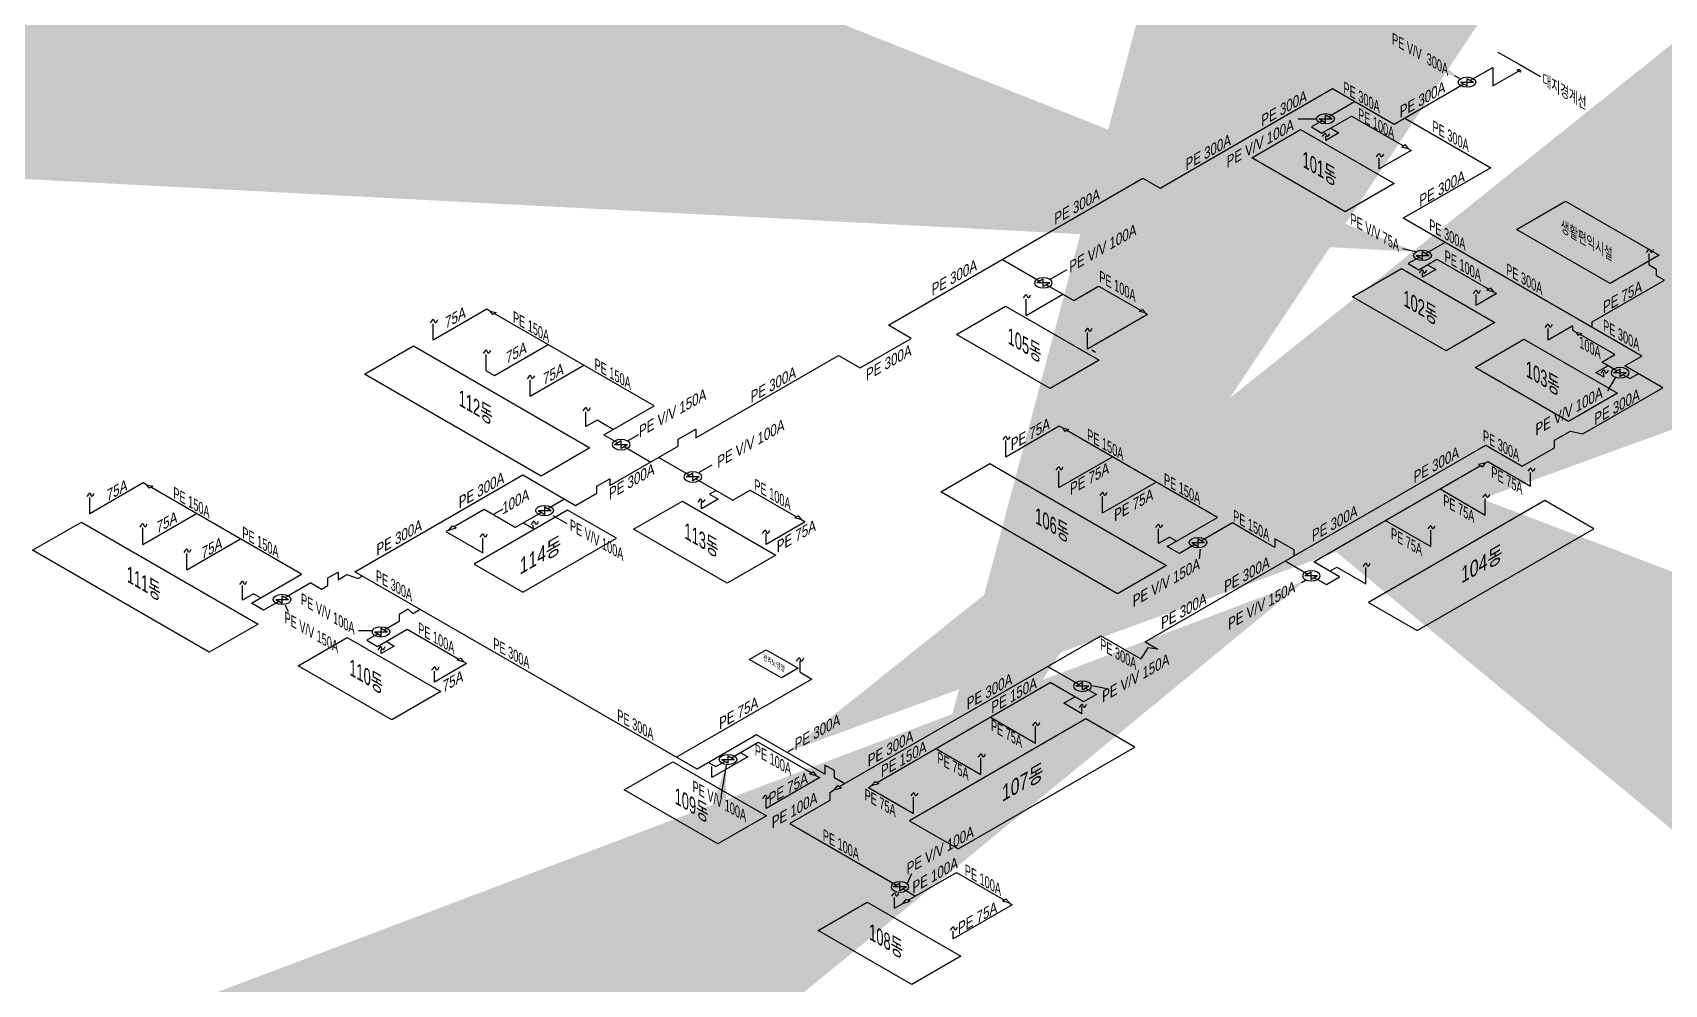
# Model space of a CAD drawing. Extents: x -252 to 275, y 253 to 390.
# Drawn here: x -252.4 to -101.1, y 282.2 to 370.5 of the extents above; entities that cross this region are included whole.
import ezdxf

# ---------------------------------------------------------------- set-up
doc = ezdxf.new("R2010")
doc.units = 0
doc.linetypes.add('HIDDEN', pattern=[9.525, 6.35, -3.175])
doc.layers.get('0').update_dxf_attribs({"linetype": 'CONTINUOUS'})
doc.layers.add('GAS', color=1, linetype='CONTINUOUS')
doc.layers.add('GTEXT', color=2, linetype='CONTINUOUS')
doc.styles.get("Standard").update_dxf_attribs({"font": 'Dotum.ttf'})
doc.dimstyles.get("Standard").update_dxf_attribs({"dimtxt": 0.18, "dimasz": 0.18, "dimexe": 0.18, "dimexo": 0.0625, "dimgap": 0.09, "dimtad": 0, "dimtih": 1, "dimtoh": 1, "dimdec": 4, "dimzin": 0, "dimdsep": 46, "dimtxsty": 'Standard', "dimcen": 0.09, "dimadec": 0, "dimazin": 0, "dimtfac": 1, "dimtdec": 4, "dimtofl": 0, "dimtmove": 0, "dimatfit": 3, "dimfxl": 0, "dimtolj": 1, "dimtzin": 0, "dimarcsym": 0})

msp = doc.modelspace()

# ---------------------------------------------------------------- texts
at = {"layer": 'GTEXT', "oblique": 330, "width": 0.8}
for s, height, p in [('PE V/V  300A', 0.9378, (-126.34, 369.45)), ('대지경계선', 0.938, (-112.39, 365.68)), ('PE 300A', 0.938, (-130.84, 364.92)), ('PE 100A', 0.938, (-129.49, 362.48)), ('PE 300A', 0.938, (-122.59, 361.33)), ('101동', 1.319, (-134.64, 358.06)), ('PE V/V 75A', 0.938, (-130.19, 352.73)), ('PE 300A', 0.938, (-122.89, 352.18)), ('생활편익시설', 0.923, (-110.71, 352.1)), ('PE 100A', 0.938, (-121.46, 349.3)), ('PE 100A', 0.938, (-153.48, 347.39)), ('PE 300A', 0.938, (-115.76, 348.06)), ('102동', 1.319, (-125.29, 345.18)), ('PE 150A', 0.938, (-207.86, 343.64)), ('PE 300A', 0.938, (-106.77, 342.87)), ('105동', 1.319, (-161.99, 341.69)), ('100A', 0.938, (-108.98, 341.32)), ('PE 150A', 0.938, (-200.29, 339.27)), ('103동', 1.319, (-113.93, 338.62)), ('112동', 1.319, (-212.89, 335.93)), ('PE 150A', 0.938, (-154.61, 332.71)), ('PE 300A', 0.938, (-117.91, 332.62)), ('PE 75A', 0.938, (-117.13, 329.26)), ('PE 150A', 0.938, (-239.35, 327.33)), ('PE 100A', 0.938, (-185.47, 328.08)), ('PE 150A', 0.938, (-147.49, 328.6)), ('PE 75A', 0.938, (-121.59, 326.64)), ('PE V/V 100A', 0.9378, (-202.58, 324.34)), ('106동', 1.319, (-159.43, 325)), ('PE 150A', 0.938, (-141.08, 325.21)), ('PE 150A', 0.938, (-232.95, 323.64)), ('113동', 1.319, (-191.96, 323.61)), ('PE 75A', 0.938, (-126.44, 323.56)), ('111동', 1.319, (-243.66, 319.58)), ('PE 300A', 0.938, (-220.57, 319.64)), ('PE V/V 100A', 0.9378, (-227.51, 317.47)), ('PE V/V 150A', 0.9378, (-229.04, 315.78)), ('PE 100A', 0.938, (-216.65, 314.76)), ('PE 300A', 0.938, (-209.68, 313.35)), ('PE 300A', 0.938, (-153.41, 313.28)), ('110동', 1.319, (-223.04, 310.95)), ('관리노인정', 0.452, (-184.67, 312.34)), ('PE 300A', 0.938, (-198.18, 306.71)), ('PE 75A', 0.938, (-163.54, 305.78)), ('PE 100A', 0.938, (-185.43, 303.48)), ('PE 75A', 0.938, (-168.49, 302.75)), ('PE V/V 100A', 0.9378, (-191.2, 300.1)), ('109동', 1.319, (-192.87, 299.02)), ('PE 75A', 0.938, (-175.25, 299.35)), ('PE 100A', 0.938, (-179.13, 295.59)), ('PE 100A', 0.938, (-165.96, 292.33)), ('108동', 1.319, (-174.83, 286.41))]:
    msp.add_text(s, height=height, rotation=330, dxfattribs=at).set_placement(p)
at = {"layer": 'GTEXT', "oblique": 30}
for s, height, p in [('PE 300A', 0.941, (-138.46, 361.73)), ('PE 300A', 0.941, (-125.62, 362.56)), ('PE V/V 100A', 0.9407, (-141.68, 357.91)), ('PE 300A', 0.941, (-145.49, 357.67)), ('PE 300A', 0.941, (-123.8, 354.3)), ('PE 300A', 0.941, (-157.65, 352.62)), ('PE V/V 100A', 0.9407, (-156.27, 348.16)), ('PE 300A', 0.941, (-169.04, 346.05)), ('PE 75A', 0.941, (-106.78, 344.41)), ('75A', 0.941, (-214.14, 342.99)), ('75A', 0.941, (-208.49, 339.73)), ('PE 300A', 0.941, (-175.11, 338.15)), ('75A', 0.941, (-205.06, 337.75)), ('PE 300A', 0.941, (-185.82, 336.1)), ('PE V/V 100A', 0.9407, (-113.04, 333.07)), ('PE V/V 150A', 0.9407, (-196.16, 332.9)), ('PE 300A', 0.941, (-107.59, 334.04)), ('PE V/V 100A', 0.9407, (-188.91, 330.06)), ('PE 75A', 0.941, (-161.69, 331.68)), ('PE 300A', 0.941, (-124.34, 328.67)), ('PE 300A', 0.941, (-198.95, 327.12)), ('PE 75A', 0.941, (-156.2, 327.55)), ('75A', 0.941, (-245.52, 326.97)), ('PE 300A', 0.941, (-212.88, 326.33)), ('100A', 0.941, (-208.85, 325.76)), ('PE 75A', 0.941, (-152.11, 325.12)), ('75A', 0.941, (-240.89, 324)), ('PE 300A', 0.941, (-133.76, 323.23)), ('PE 300A', 0.941, (-220.51, 321.92)), ('114동', 1.296, (-207.25, 320.17)), ('PE 75A', 0.941, (-183.39, 322.22)), ('75A', 0.941, (-236.72, 321.61)), ('104동', 1.296, (-119.95, 319.36)), ('PE V/V 150A', 0.9407, (-150.38, 317.17)), ('PE 300A', 0.941, (-141.91, 318.48)), ('PE V/V 150A', 0.9407, (-141.54, 315.04)), ('PE 300A', 0.941, (-147.75, 315.11)), ('PE V/V 150A', 0.9407, (-153.22, 308.32)), ('75A', 0.941, (-214.37, 309.25)), ('PE 300A', 0.941, (-165.77, 307.65)), ('PE 150A', 0.941, (-163.49, 307.29)), ('PE 75A', 0.941, (-188.74, 305.82)), ('PE 300A', 0.941, (-181.73, 303.87)), ('PE 300A', 0.941, (-174.95, 302.36)), ('PE 150A', 0.941, (-173.73, 301.37)), ('107동', 1.296, (-162.52, 299.11)), ('PE 75A', 0.941, (-184.14, 298.81)), ('PE 100A', 0.941, (-183.85, 296.63)), ('PE V/V 100A', 0.9407, (-171.35, 292.33)), ('PE 100A', 0.941, (-170.81, 290.6)), ('PE 75A', 0.941, (-166.58, 286.81))]:
    msp.add_text(s, height=height, rotation=30, dxfattribs=at).set_placement(p)

# ---------------------------------------------------------------- linework, layer by layer
for p, q in [((-139.36, 358.87), (-134.83, 361.49)), ((-134.83, 361.49), (-126.15, 356.48)), ((-130.68, 353.86), (-139.36, 358.87)), ((-126.15, 356.48), (-130.68, 353.86)), ((-114.79, 352.24), (-110.26, 354.86)), ((-110.26, 354.86), (-101.58, 349.85)), ((-106.11, 347.23), (-114.79, 352.24)), ((-101.58, 349.85), (-106.11, 347.23)), ((-130.01, 345.99), (-125.48, 348.6)), ((-125.48, 348.6), (-116.8, 343.59)), ((-166.72, 342.5), (-162.18, 345.12)), ((-162.18, 345.12), (-153.5, 340.11)), ((-121.33, 340.98), (-130.01, 345.99)), ((-116.8, 343.59), (-121.33, 340.98)), ((-158.04, 337.49), (-166.72, 342.5)), ((-118.65, 339.43), (-114.12, 342.05)), ((-114.12, 342.05), (-105.44, 337.04)), ((-221.63, 338.82), (-217.09, 341.43)), ((-217.09, 341.43), (-200.72, 331.98)), ((-153.5, 340.11), (-158.04, 337.49)), ((-109.97, 334.42), (-118.65, 339.43)), ((-205.25, 329.36), (-221.63, 338.82)), ((-105.44, 337.04), (-109.97, 334.42)), ((-200.72, 331.98), (-205.25, 329.36)), ((-168.17, 327.89), (-163.64, 330.51)), ((-163.64, 330.51), (-147.27, 321.06)), ((-196.69, 324.42), (-192.15, 327.04)), ((-192.15, 327.04), (-183.47, 322.02)), ((-151.8, 318.44), (-168.17, 327.89)), ((-112.17, 327.09), (-128.54, 317.63)), ((-107.63, 324.47), (-112.17, 327.09)), ((-202.79, 326.2), (-211.46, 321.19)), ((-198.25, 323.58), (-202.79, 326.2)), ((-252.4, 322.47), (-247.87, 325.08)), ((-247.87, 325.08), (-231.49, 315.63)), ((-188.01, 319.41), (-196.69, 324.42)), ((-124.01, 315.02), (-107.63, 324.47)), ((-236.03, 313.01), (-252.4, 322.47)), ((-206.93, 318.57), (-198.25, 323.58)), ((-211.46, 321.19), (-206.93, 318.57)), ((-183.47, 322.02), (-188.01, 319.41)), ((-147.27, 321.06), (-151.8, 318.44)), ((-128.54, 317.63), (-124.01, 315.02)), ((-231.49, 315.63), (-236.03, 313.01)), ((-227.77, 311.76), (-223.23, 314.38)), ((-223.23, 314.38), (-214.55, 309.37)), ((-185.95, 312.35), (-184.39, 313.25)), ((-184.39, 313.25), (-181.42, 311.53)), ((-219.09, 306.75), (-227.77, 311.76)), ((-182.97, 310.63), (-185.95, 312.35)), ((-181.42, 311.53), (-182.97, 310.63)), ((-214.55, 309.37), (-219.09, 306.75)), ((-154.73, 306.84), (-171.1, 297.38)), ((-150.19, 304.22), (-154.73, 306.84)), ((-166.57, 294.77), (-150.19, 304.22)), ((-197.55, 300.24), (-193.02, 302.86)), ((-193.02, 302.86), (-184.34, 297.85)), ((-188.87, 295.23), (-197.55, 300.24)), ((-184.34, 297.85), (-188.87, 295.23)), ((-171.1, 297.38), (-166.57, 294.77)), ((-179.55, 287.21), (-175.02, 289.83)), ((-175.02, 289.83), (-166.34, 284.82)), ((-170.87, 282.2), (-179.55, 287.21)), ((-166.34, 284.82), (-170.87, 282.2))]:
    msp.add_line(p, q)
at = {"layer": 'GAS'}
for p, q in [((-119.08, 366.07), (-117, 367.27)), ((-117, 367.27), (-117, 365.55)), ((-117, 365.55), (-114.61, 366.93)), ((-147.86, 356.07), (-131.87, 365.3)), ((-131.87, 365.3), (-126.14, 362)), ((-126.14, 362), (-119.68, 365.73)), ((-129.75, 364.09), (-132.2, 362.67)), ((-132.8, 362.33), (-133.82, 361.74)), ((-133.82, 361.74), (-132.84, 361.17)), ((-132.84, 361.17), (-130.09, 362.75)), ((-132.03, 361.63), (-131.27, 361.2)), ((-130.09, 362.75), (-125.28, 359.98)), ((-125.16, 362.56), (-117.18, 357.95)), ((-131.27, 361.2), (-132.49, 360.49)), ((-132.49, 360.49), (-132.49, 360.89)), ((-124.57, 359.57), (-127.54, 357.85)), ((-127.54, 357.85), (-127.54, 358.86)), ((-124.78, 359.69), (-124.57, 359.57)), ((-117.18, 357.95), (-125.3, 353.27)), ((-173.05, 343.35), (-149.44, 356.99)), ((-149.44, 356.99), (-147.86, 356.07)), ((-103.17, 340.49), (-125.3, 353.27)), ((-123.81, 349.66), (-124.84, 349.07)), ((-121.43, 351.03), (-123.21, 350)), ((-102.5, 348.92), (-102.5, 350)), ((-162.47, 349.46), (-158.99, 347.45)), ((-124.84, 349.07), (-123.85, 348.5)), ((-123.85, 348.5), (-122.18, 349.47)), ((-122.29, 348.53), (-123.51, 347.82)), ((-123.51, 347.82), (-123.51, 348.22)), ((-123.04, 348.96), (-122.29, 348.53)), ((-122.18, 349.47), (-117.36, 346.69)), ((-101.81, 348.52), (-102.5, 348.92)), ((-101.81, 347.94), (-101.81, 348.52)), ((-158.39, 347.11), (-155.86, 345.65)), ((-155.86, 345.65), (-153.56, 346.98)), ((-153.56, 346.98), (-149.62, 344.71)), ((-107.77, 343.67), (-101.09, 347.52)), ((-101.09, 347.52), (-101.81, 347.94)), ((-160.27, 344.26), (-156.87, 346.23)), ((-160.27, 344.26), (-160.27, 345.78)), ((-116.66, 346.28), (-118.55, 345.18)), ((-118.55, 345.18), (-118.55, 346.19)), ((-116.86, 346.4), (-116.66, 346.28)), ((-210.29, 344.83), (-215.26, 341.96)), ((-215.26, 341.96), (-215.26, 343.49)), ((-209.99, 344.66), (-210.29, 344.83)), ((-194.76, 335.87), (-209.59, 344.43)), ((-149.01, 344.35), (-154.57, 341.14)), ((-149.24, 344.49), (-149.01, 344.35)), ((-107.77, 343.15), (-107.77, 343.67)), ((-175.66, 339.39), (-170.92, 342.12)), ((-170.92, 342.12), (-173.05, 343.35)), ((-154.57, 341.14), (-154.57, 342.67)), ((-109.57, 343.3), (-111.88, 341.97)), ((-111.88, 341.97), (-111.88, 343.05)), ((-109.57, 342.86), (-109.57, 343.3)), ((-109.3, 342.71), (-109.57, 342.86)), ((-109.3, 342.71), (-109.57, 342.86)), ((-105.68, 340.62), (-108.91, 342.48)), ((-210.34, 339.12), (-210.34, 340.64)), ((-209.58, 338.69), (-204.61, 341.56)), ((-190.89, 332.91), (-177.66, 340.55)), ((-177.66, 340.55), (-175.66, 339.39)), ((-106.89, 339.92), (-105.68, 340.62)), ((-104.76, 339.57), (-103.17, 340.49)), ((-210.34, 339.12), (-209.58, 338.69)), ((-206.26, 336.77), (-201.29, 339.64)), ((-107.43, 338.96), (-106.33, 339.59)), ((-106.7, 338.53), (-107.43, 338.96)), ((-105.5, 339.11), (-106.89, 339.92)), ((-106.7, 338.53), (-106.7, 338.97)), ((-101.24, 337.54), (-104.76, 339.57)), ((-206.26, 336.77), (-206.26, 338.29)), ((-108.65, 333.26), (-101.24, 337.54)), ((-104.9, 338.76), (-104.28, 338.41)), ((-104.28, 338.41), (-103.51, 338.85)), ((-201.1, 333.95), (-201.1, 335.31)), ((-200.06, 334.54), (-201.1, 333.95)), ((-198.56, 333.68), (-200.06, 334.54)), ((-199.43, 333.18), (-194.76, 335.87)), ((-199.43, 333.18), (-198.14, 332.44)), ((-192.53, 332.77), (-190.89, 333.71)), ((-190.89, 333.71), (-190.89, 332.91)), ((-157.2, 333.99), (-162.17, 331.12)), ((-156.91, 333.82), (-157.2, 333.99)), ((-142.53, 325.52), (-156.51, 333.59)), ((-111.29, 332.67), (-109.81, 333.53)), ((-109.81, 333.53), (-108.65, 333.26)), ((-198.87, 328.47), (-192.53, 332.13)), ((-197.54, 332.09), (-195.07, 330.66)), ((-192.53, 332.13), (-192.53, 332.77)), ((-162.17, 331.12), (-162.17, 332.65)), ((-149.24, 313.99), (-117.66, 332.22)), ((-117.66, 332.22), (-114.27, 330.26)), ((-114.27, 330.26), (-111.29, 331.98)), ((-111.29, 331.98), (-111.29, 332.67)), ((-194.34, 331.09), (-191.49, 329.44)), ((-157.25, 328.28), (-152.28, 331.15)), ((-133.61, 321.39), (-118.14, 330.32)), ((-117.74, 330.55), (-117.46, 330.71)), ((-117.46, 330.71), (-113.49, 328.42)), ((-242.14, 328.72), (-247.11, 325.85)), ((-241.84, 328.55), (-242.14, 328.72)), ((-222.52, 320.47), (-206.95, 329.46)), ((-206.95, 329.46), (-202.06, 326.63)), ((-200.08, 328.41), (-198.87, 329.11)), ((-200.08, 327.77), (-200.08, 328.41)), ((-198.87, 329.11), (-198.87, 328.47)), ((-190.89, 329.09), (-187.46, 327.11)), ((-157.25, 328.28), (-157.25, 329.81)), ((-153.18, 325.93), (-148.21, 328.8)), ((-113.49, 328.42), (-113.49, 329.7)), ((-247.11, 325.85), (-247.11, 327.38)), ((-227.46, 320.25), (-241.45, 328.32)), ((-203.07, 327.22), (-204.62, 326.32)), ((-202.06, 326.63), (-200.08, 327.77)), ((-188.82, 327.21), (-190.38, 326.31)), ((-190.38, 326.31), (-190.38, 326.99)), ((-189.03, 328.02), (-189.63, 327.68)), ((-189.63, 327.68), (-188.82, 327.21)), ((-187.46, 327.11), (-185.85, 328.04)), ((-185.85, 328.04), (-181.56, 325.57)), ((-153.18, 325.93), (-153.18, 327.45)), ((-121.88, 328.16), (-117.7, 325.74)), ((-117.7, 325.74), (-117.7, 327.27)), ((-242.19, 323.01), (-237.22, 325.88)), ((-210.54, 326.24), (-213.3, 324.64)), ((-207.65, 324.57), (-210.54, 326.24)), ((-205.22, 325.98), (-207.65, 324.57)), ((-147.19, 322.83), (-142.53, 325.52)), ((-242.19, 323.01), (-242.19, 324.54)), ((-213.8, 324.35), (-214.07, 324.2)), ((-214.07, 324.2), (-210.66, 322.23)), ((-206.89, 325.01), (-206, 324.5)), ((-206, 324.5), (-206, 324.81)), ((-180.76, 325.11), (-184.39, 323.01)), ((-184.39, 323.01), (-184.39, 324.02)), ((-181.06, 325.28), (-180.76, 325.11)), ((-181.06, 325.28), (-180.85, 325.16)), ((-148.01, 323.11), (-148.01, 324.47)), ((-141.15, 325.01), (-144.02, 323.35)), ((-139.24, 323.91), (-141.15, 325.01)), ((-137.22, 322.74), (-139.24, 323.91)), ((-126.94, 325.24), (-122.75, 322.83)), ((-122.75, 322.83), (-122.75, 324.35)), ((-238.11, 320.66), (-233.14, 323.53)), ((-210.66, 322.23), (-210.66, 323.6)), ((-146.98, 323.7), (-148.01, 323.11)), ((-146.06, 322.18), (-147.19, 322.83)), ((-146.33, 323.33), (-146.98, 323.7)), ((-144.62, 323), (-146.06, 322.18)), ((-137.22, 323.54), (-137.22, 322.74)), ((-135.42, 322.5), (-137.22, 323.54)), ((-135.42, 321.97), (-135.42, 322.5)), ((-238.11, 320.66), (-238.11, 322.18)), ((-136.24, 321.49), (-134.14, 320.27)), ((-131.2, 320), (-133.61, 321.39)), ((-132.11, 320.52), (-131.46, 320.9)), ((-131.46, 320.9), (-128.78, 319.35)), ((-128.78, 319.35), (-128.78, 320.87)), ((-232.12, 317.56), (-227.46, 320.25)), ((-226.6, 319.44), (-228.96, 318.08)), ((-226.6, 319.44), (-225.6, 318.86)), ((-225.02, 319.9), (-224.07, 320.45)), ((-225.02, 319.19), (-225.02, 319.9)), ((-224.07, 320.45), (-224.07, 319.74)), ((-224.07, 319.74), (-223.26, 320.21)), ((-223.26, 320.21), (-222.21, 319.84)), ((-190.79, 302.16), (-222.52, 320.47)), ((-221.81, 320.07), (-222.21, 319.84)), ((-133.54, 319.93), (-132.43, 319.29)), ((-132.43, 319.29), (-131.2, 320)), ((-232.95, 317.84), (-232.95, 319.2)), ((-231.92, 318.43), (-232.95, 317.84)), ((-231.26, 318.06), (-231.92, 318.43)), ((-225.6, 318.86), (-225.02, 319.19)), ((-230.99, 316.91), (-232.12, 317.56)), ((-229.56, 317.73), (-230.99, 316.91)), ((-217.57, 317.01), (-218.41, 316.52)), ((-218.41, 316.52), (-218.41, 315.87)), ((-217.12, 316.59), (-217.57, 317.01)), ((-216.45, 316.97), (-217.12, 316.59)), ((-220.43, 313.56), (-217.68, 315.15)), ((-218.41, 315.87), (-219.79, 315.07)), ((-217.68, 315.15), (-212.87, 312.37)), ((-220.39, 314.72), (-221.42, 314.13)), ((-221.42, 314.13), (-220.43, 313.56)), ((-218.87, 313.59), (-220.09, 312.89)), ((-220.09, 312.89), (-220.09, 313.28)), ((-219.62, 314.03), (-218.87, 313.59)), ((-177.57, 300.55), (-153.34, 314.53)), ((-153.34, 314.53), (-149.65, 312.4)), ((-148.99, 313.41), (-149.65, 312.4)), ((-149.24, 313.99), (-148.07, 313.31)), ((-148.07, 313.31), (-148.99, 313.41)), ((-212.16, 311.96), (-215.13, 310.25)), ((-212.37, 312.08), (-212.16, 311.96)), ((-181.24, 311.15), (-181.24, 312.17)), ((-215.13, 310.25), (-215.13, 311.26)), ((-180.15, 310.52), (-192.71, 303.27)), ((-181.24, 311.15), (-180.15, 310.52)), ((-174.1, 300.93), (-158.05, 310.2)), ((-158.25, 311.7), (-155.36, 310.03)), ((-154.94, 308.4), (-158.05, 310.2)), ((-156.78, 308.28), (-155.76, 308.87)), ((-153.74, 309.09), (-154.94, 308.4)), ((-154.77, 309.68), (-153.74, 309.09)), ((-155.1, 307.31), (-156.78, 308.28)), ((-155.1, 307.31), (-155.1, 307.95)), ((-163.59, 307), (-159.41, 304.58)), ((-159.41, 304.58), (-159.41, 306.11)), ((-185.27, 305.35), (-190.79, 302.16)), ((-187.61, 303.23), (-185.12, 304.67)), ((-178.94, 301.7), (-185.27, 305.35)), ((-185.12, 304.67), (-180.18, 301.82)), ((-189.72, 302.78), (-189.06, 302.4)), ((-186.09, 303.31), (-189.41, 301.39)), ((-189.06, 302.4), (-188.21, 302.89)), ((-186.79, 303.71), (-186.09, 303.31)), ((-168.64, 304.08), (-164.46, 301.67)), ((-164.46, 301.67), (-164.46, 303.19)), ((-189.41, 301.39), (-189.41, 302.4)), ((-179.41, 301.38), (-184.39, 298.51)), ((-179.68, 301.53), (-179.41, 301.38)), ((-178.94, 302.55), (-178.94, 301.7)), ((-178.03, 302.03), (-178.94, 302.55)), ((-178.03, 301.37), (-178.03, 302.03)), ((-177.09, 300.82), (-178.03, 301.37)), ((-178.49, 300.01), (-178.05, 300.27)), ((-178.49, 300.01), (-178.49, 299.27)), ((-177.09, 300.82), (-177.54, 301.09)), ((-174.89, 300.47), (-174.6, 300.64)), ((-174.89, 300.47), (-170.71, 298.06)), ((-184.39, 298.51), (-184.39, 299.5)), ((-178.49, 299.27), (-182.19, 297.13)), ((-170.71, 298.06), (-170.71, 299.58)), ((-182.19, 297.13), (-172.28, 291.41)), ((-171.2, 290.01), (-166.74, 292.58)), ((-166.74, 292.58), (-162.29, 290.02)), ((-171.68, 291.07), (-170.53, 290.4)), ((-172.49, 289.26), (-172.49, 290.27)), ((-172.49, 289.26), (-171.7, 289.72)), ((-161.56, 289.59), (-167.05, 286.42)), ((-161.79, 289.73), (-161.56, 289.59)), ((-167.05, 286.42), (-167.05, 287.13))]:
    msp.add_line(p, q, dxfattribs=at)
at = {"layer": 'GTEXT', "linetype": 'HIDDEN'}
for p, q in [((-116.53, 368.69), (-114.57, 367.56)), ((-114.57, 367.56), (-112.57, 366.41))]:
    msp.add_line(p, q, dxfattribs=at)
at = {"layer": 'GTEXT'}
for p, q in [((-119.38, 365.55), (-119.38, 366.24)), ((-119.38, 366.24), (-118.78, 365.9)), ((-114.76, 367.01), (-114.45, 366.84)), ((-119.98, 365.9), (-119.38, 365.55)), ((-119.98, 365.9), (-118.78, 365.9)), ((-133.1, 362.5), (-131.9, 362.5)), ((-133.1, 362.5), (-132.5, 362.16)), ((-132.5, 362.85), (-131.9, 362.5)), ((-132.5, 362.16), (-132.5, 362.85)), ((-125.1, 360.08), (-125.45, 359.88)), ((-124.78, 359.69), (-125.45, 359.88)), ((-124.78, 359.69), (-125.1, 360.08)), ((-124.11, 349.83), (-122.91, 349.83)), ((-124.11, 349.83), (-123.51, 349.49)), ((-123.51, 350.18), (-122.91, 349.83)), ((-123.51, 349.49), (-123.51, 350.18)), ((-158.69, 347.63), (-159.29, 347.28)), ((-158.09, 347.28), (-159.29, 347.28)), ((-158.69, 346.93), (-158.69, 347.63)), ((-158.09, 347.28), (-158.69, 346.93)), ((-117.19, 346.79), (-117.54, 346.59)), ((-116.86, 346.4), (-117.54, 346.59)), ((-116.86, 346.4), (-117.19, 346.79)), ((-209.99, 344.66), (-209.42, 344.53)), ((-209.99, 344.66), (-209.77, 344.33)), ((-209.42, 344.53), (-209.77, 344.33)), ((-149.45, 344.81), (-149.79, 344.61)), ((-149.24, 344.49), (-149.79, 344.61)), ((-149.24, 344.49), (-149.45, 344.81)), ((-109.3, 342.71), (-108.73, 342.58)), ((-109.3, 342.71), (-109.08, 342.38)), ((-108.73, 342.58), (-109.08, 342.38)), ((-105.2, 339.28), (-105.8, 338.94)), ((-104.6, 338.94), (-105.8, 338.94)), ((-105.2, 338.59), (-105.2, 339.28)), ((-104.6, 338.94), (-105.2, 338.59)), ((-156.91, 333.82), (-156.68, 333.49)), ((-156.91, 333.82), (-156.34, 333.69)), ((-156.34, 333.69), (-156.68, 333.49)), ((-197.84, 332.61), (-198.44, 332.26)), ((-197.24, 332.26), (-198.44, 332.26)), ((-197.84, 331.92), (-197.84, 332.61)), ((-197.24, 332.26), (-197.84, 331.92)), ((-117.74, 330.55), (-118.32, 330.42)), ((-118.32, 330.42), (-117.97, 330.22)), ((-117.74, 330.55), (-117.97, 330.22)), ((-241.84, 328.55), (-241.62, 328.22)), ((-241.84, 328.55), (-241.27, 328.42)), ((-241.27, 328.42), (-241.62, 328.22)), ((-191.19, 329.61), (-191.79, 329.27)), ((-190.59, 329.27), (-191.79, 329.27)), ((-191.19, 328.92), (-191.19, 329.61)), ((-190.59, 329.27), (-191.19, 328.92)), ((-205.52, 326.15), (-204.32, 326.15)), ((-205.52, 326.15), (-204.92, 325.8)), ((-204.92, 326.49), (-204.32, 326.15)), ((-204.92, 325.8), (-204.92, 326.49)), ((-181.39, 325.67), (-181.73, 325.47)), ((-181.06, 325.28), (-181.73, 325.47)), ((-181.06, 325.28), (-181.39, 325.67)), ((-213.8, 324.35), (-213.47, 324.74)), ((-213.8, 324.35), (-213.13, 324.54)), ((-213.47, 324.74), (-213.13, 324.54)), ((-144.92, 323.18), (-144.32, 322.83)), ((-144.92, 323.18), (-143.72, 323.18)), ((-144.32, 322.83), (-144.32, 323.52)), ((-144.32, 323.52), (-143.72, 323.18)), ((-133.84, 320.45), (-134.44, 320.1)), ((-133.24, 320.1), (-134.44, 320.1)), ((-133.84, 319.75), (-133.84, 320.45)), ((-133.24, 320.1), (-133.84, 319.75)), ((-229.86, 317.91), (-229.26, 317.56)), ((-229.86, 317.91), (-228.66, 317.91)), ((-229.26, 317.56), (-229.26, 318.25)), ((-229.26, 318.25), (-228.66, 317.91)), ((-220.69, 314.9), (-219.49, 314.9)), ((-220.69, 314.9), (-220.09, 314.55)), ((-220.09, 315.24), (-219.49, 314.9)), ((-220.09, 314.55), (-220.09, 315.24)), ((-212.7, 312.47), (-213.04, 312.27)), ((-212.37, 312.08), (-213.04, 312.27)), ((-212.37, 312.08), (-212.7, 312.47)), ((-155.06, 310.2), (-155.66, 309.86)), ((-155.06, 309.51), (-155.06, 310.2)), ((-154.47, 309.86), (-155.66, 309.86)), ((-154.47, 309.86), (-155.06, 309.51)), ((-188.51, 303.06), (-187.91, 302.72)), ((-188.51, 303.06), (-187.31, 303.06)), ((-187.91, 302.72), (-187.91, 303.41)), ((-187.91, 303.41), (-187.31, 303.06)), ((-180, 301.92), (-180.35, 301.72)), ((-179.68, 301.53), (-180.35, 301.72)), ((-179.68, 301.53), (-180, 301.92)), ((-178.07, 300.26), (-177.75, 300.65)), ((-178.07, 300.26), (-177.4, 300.45)), ((-177.75, 300.65), (-177.4, 300.45)), ((-174.6, 300.64), (-174.27, 301.03)), ((-174.6, 300.64), (-173.92, 300.83)), ((-174.27, 301.03), (-173.92, 300.83)), ((-171.98, 291.59), (-172.58, 291.24)), ((-171.38, 291.24), (-172.58, 291.24)), ((-171.98, 290.89), (-171.98, 291.59)), ((-171.38, 291.24), (-171.98, 290.89)), ((-171.7, 289.72), (-171.37, 290.11)), ((-171.7, 289.72), (-171.03, 289.91)), ((-171.37, 290.11), (-171.03, 289.91)), ((-162.12, 290.12), (-162.47, 289.92)), ((-161.79, 289.73), (-162.47, 289.92)), ((-161.79, 289.73), (-162.12, 290.12))]:
    msp.add_line(p, q, dxfattribs=at)
at = {"layer": 'GTEXT', "ltscale": 0.6}
for centre in [(-119.39, 365.9), (-132.51, 362.5), (-123.52, 349.83), (-204.93, 326.15), (-144.33, 323.18), (-229.27, 317.91), (-220.1, 314.9), (-187.92, 303.06)]:
    msp.add_ellipse(centre, major_axis=(0.827, 0), ratio=0.57735, dxfattribs=at)
msp.add_ellipse((-114.61, 366.92), major_axis=(0.215, 0), ratio=0.57735, start_param=5.541027, end_param=8.59614, dxfattribs=at)
at = {"layer": 'GTEXT', "ltscale": 0.6, "extrusion": (0, 0, -1)}
for centre in [(-158.68, 347.28), (-105.19, 338.94), (-197.83, 332.27), (-191.18, 329.27), (-133.83, 320.1), (-155.05, 309.86), (-171.97, 291.24)]:
    msp.add_ellipse(centre, major_axis=(-0.827, 0), ratio=0.57735, dxfattribs=at)
at = {"layer": 'GTEXT'}
for points in [[(-132.15, 361.11), (-132.36, 360.84), (-132.48, 361.11), (-132.81, 360.84)], [(-127.15, 359.23), (-127.36, 358.96), (-127.48, 359.23), (-127.81, 358.96)], [(-102.11, 350.37), (-102.32, 350.1), (-102.44, 350.37), (-102.77, 350.1)], [(-123.16, 348.44), (-123.37, 348.17), (-123.49, 348.44), (-123.82, 348.17)], [(-118.16, 346.56), (-118.37, 346.29), (-118.49, 346.56), (-118.82, 346.29)], [(-159.89, 346.15), (-160.09, 345.88), (-160.21, 346.15), (-160.54, 345.88)], [(-214.87, 343.85), (-215.08, 343.58), (-215.2, 343.85), (-215.53, 343.58)], [(-111.49, 343.42), (-111.7, 343.15), (-111.82, 343.42), (-112.15, 343.15)], [(-154.18, 343.04), (-154.39, 342.77), (-154.51, 343.04), (-154.84, 342.77)], [(-209.95, 341.01), (-210.16, 340.74), (-210.28, 341.01), (-210.61, 340.74)], [(-106.31, 339.17), (-106.52, 338.91), (-106.64, 339.17), (-106.97, 338.91)], [(-205.87, 338.66), (-206.08, 338.39), (-206.2, 338.66), (-206.53, 338.39)], [(-200.71, 335.68), (-200.92, 335.41), (-201.04, 335.68), (-201.37, 335.41)], [(-161.79, 333.01), (-162, 332.74), (-162.11, 333.01), (-162.44, 332.74)], [(-156.87, 330.17), (-157.07, 329.9), (-157.19, 330.17), (-157.52, 329.9)], [(-113.1, 330.07), (-113.31, 329.8), (-113.43, 330.07), (-113.76, 329.8)], [(-246.72, 327.74), (-246.93, 327.47), (-247.05, 327.74), (-247.38, 327.47)], [(-190.08, 327.19), (-190.29, 326.92), (-190.41, 327.19), (-190.73, 326.92)], [(-152.79, 327.82), (-153, 327.55), (-153.12, 327.82), (-153.45, 327.55)], [(-117.32, 327.63), (-117.52, 327.37), (-117.64, 327.63), (-117.97, 327.37)], [(-241.8, 324.9), (-242.01, 324.63), (-242.13, 324.9), (-242.46, 324.63)], [(-210.27, 323.96), (-210.48, 323.69), (-210.6, 323.96), (-210.93, 323.69)], [(-205.52, 325.14), (-205.73, 324.87), (-205.85, 325.14), (-206.18, 324.87)], [(-184.08, 324.3), (-184.29, 324.03), (-184.41, 324.3), (-184.74, 324.03)], [(-147.62, 324.84), (-147.83, 324.57), (-147.95, 324.84), (-148.28, 324.57)], [(-122.37, 324.72), (-122.58, 324.45), (-122.7, 324.72), (-123.03, 324.45)], [(-237.73, 322.55), (-237.94, 322.28), (-238.05, 322.55), (-238.38, 322.28)], [(-128.39, 321.24), (-128.6, 320.97), (-128.72, 321.24), (-129.05, 320.97)], [(-232.56, 319.57), (-232.77, 319.3), (-232.89, 319.57), (-233.22, 319.3)], [(-219.74, 313.51), (-219.95, 313.24), (-220.07, 313.51), (-220.4, 313.24)], [(-214.74, 311.62), (-214.95, 311.35), (-215.07, 311.62), (-215.4, 311.35)], [(-180.93, 312.45), (-181.14, 312.18), (-181.26, 312.45), (-181.59, 312.18)], [(-154.72, 308.16), (-154.92, 307.89), (-155.04, 308.16), (-155.37, 307.89)], [(-159.02, 306.47), (-159.23, 306.2), (-159.35, 306.47), (-159.68, 306.2)], [(-164.07, 303.56), (-164.28, 303.29), (-164.4, 303.56), (-164.73, 303.29)], [(-184.06, 299.71), (-184.27, 299.44), (-184.39, 299.71), (-184.72, 299.44)], [(-170.32, 299.95), (-170.53, 299.68), (-170.65, 299.95), (-170.98, 299.68)], [(-172.1, 290.64), (-172.31, 290.37), (-172.43, 290.64), (-172.76, 290.37)], [(-166.67, 287.5), (-166.87, 287.23), (-166.99, 287.5), (-167.32, 287.23)]]:
    msp.add_spline(points, degree=3, dxfattribs=at)

msp.set_redraw_order([(e.dxf.handle, doc.entitydb.next_handle()) for e in msp.query("TEXT MTEXT ATTDEF DIMENSION ARC_DIMENSION")])  # texts and dimensions are drawn at this point

# ---------------------------------------------------------------- leaders
at = {"color": 2}
for points in [[(-133.42, 362.45), (-135.04, 362.45)], [(-157.99, 347.65), (-156.48, 348.52)], [(-105.66, 338.47), (-106.36, 337.27)], [(-197.18, 332.64), (-196.19, 333.22)], [(-190.58, 329.72), (-189.38, 330.41)], [(-209.7, 325.79), (-208.77, 326.32)], [(-204.16, 325.71), (-202.87, 324.96)], [(-144.14, 322.58), (-144.23, 321.68)], [(-228.98, 317.38), (-228.72, 316.79)], [(-220.98, 315), (-222.19, 315)], [(-154.17, 309.92), (-152.63, 309.62)]]:
    msp.add_leader(points, dimstyle='Standard', override={"dimtxt": 2.5, "dimasz": 0.2, "dimexe": 1.25, "dimexo": 0.625, "dimgap": 0.625, "dimtad": 1, "dimtih": 0, "dimtoh": 0, "dimzin": 8, "dimcen": 2.5, "dimclrd": 2, "dimclre": 2, "dimtofl": 1}, dxfattribs=at)
at = {"layer": 'GAS', "color": 2}
for points in [[(-120.09, 366.23), (-120.52, 366.48)], [(-124.16, 350.17), (-125.35, 350.43)], [(-154.19, 341.06), (-153.83, 340.85)], [(-134.36, 319.68), (-134.74, 319.46)], [(-182.33, 303.8), (-181.85, 304.07)], [(-188.09, 302.54), (-188.59, 299.56)], [(-171.29, 291.58), (-170.88, 292.49)]]:
    msp.add_leader(points, dimstyle='Standard', override={"dimtxt": 2.5, "dimasz": 600, "dimexe": 1.25, "dimexo": 0.625, "dimgap": 0.625, "dimtad": 1, "dimtih": 0, "dimtoh": 0, "dimzin": 8, "dimcen": 2.5, "dimclrd": 2, "dimclre": 2, "dimtofl": 1}, dxfattribs=at)

doc.saveas('drawing.dxf')
